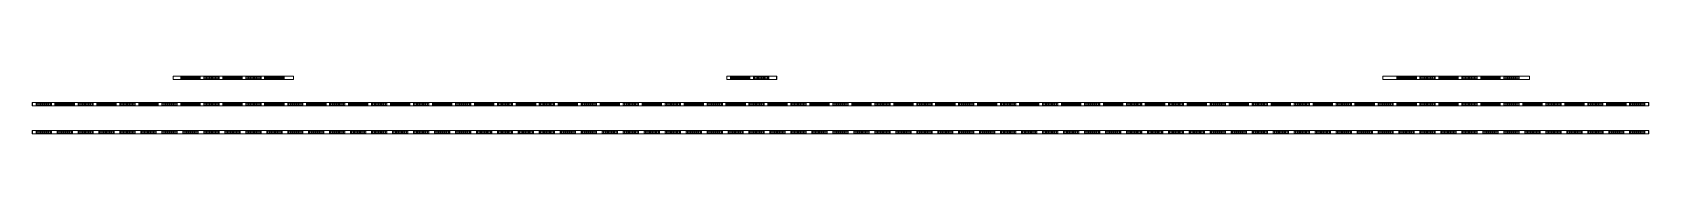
# Model space of a CAD drawing. Header units: millimetres. Extents: x 813027 to 1148939, y -931049 to -10.
# Drawn here: x 892690 to 1027590, y -849544 to -844719 of the extents above; entities that cross this region are included whole.
import ezdxf

# ---------------------------------------------------------------- set-up
doc = ezdxf.new("R2010")
doc.units = ezdxf.units.MM
doc.linetypes.add('DPA_Hidden 50', pattern=[3, 2, -1])
doc.layers.add('A-GLAZ-CURT', color=2, linetype='Continuous', lineweight=9)

# ---------------------------------------------------------------- blocks, each defined once
blk = doc.blocks.new('DPA_CP_Metal Ceiling Panel - Horizontal with Gap-20306935-4160 - LOWER PLATFORM LEVEL - REFLECTED CEILING GENERAL PLAN')
at = {"layer": 'A-GLAZ-CURT'}
for p, q in [((892696, -114474), (892696, -114199)), ((892696, -114199), (893013, -114199)), ((892696, -114474), (892696, -114199)), ((892696, -114199), (893013, -114199)), ((893013, -114199), (892696, -114199)), ((892696, -114199), (892696, -114474)), ((893013, -114199), (892696, -114199)), ((892696, -114199), (892696, -114474)), ((892696, -114474), (892696, -114199)), ((892696, -114199), (893013, -114199)), ((892696, -114474), (893013, -114474)), ((893013, -114474), (892696, -114474)), ((892696, -114474), (893013, -114474)), ((892696, -114474), (893013, -114474)), ((893013, -114474), (892696, -114474)), ((892701, -114469), (892701, -114204)), ((892701, -114204), (893008, -114204)), ((892701, -114469), (893008, -114469)), ((893008, -114204), (893008, -114469)), ((893013, -114474), (893013, -114199)), ((893013, -114199), (893013, -114474)), ((893013, -114474), (893013, -114199)), ((893013, -114474), (893013, -114199)), ((893013, -114199), (893013, -114474))]:
    blk.add_line(p, q, dxfattribs=at)
blk = doc.blocks.new('DPA_CP_Metal Ceiling Luminaire1 - Linear Luminaire 2-14739897-4160 - LOWER PLATFORM LEVEL - REFLECTED CEILING GENERAL PLAN')
at = {"layer": 'A-GLAZ-CURT'}
for p, q in [((901768, -114474), (901768, -114199)), ((901768, -114199), (903025, -114199)), ((901768, -114199), (901768, -114474)), ((903025, -114199), (901768, -114199)), ((901768, -114199), (903025, -114199)), ((901768, -114249), (901768, -114474)), ((901768, -114249), (903025, -114249)), ((901768, -114424), (903025, -114424)), ((903025, -114474), (901768, -114474)), ((903025, -114474), (901768, -114474)), ((901768, -114474), (903025, -114474)), ((903025, -114199), (903025, -114474)), ((903025, -114474), (903025, -114199)), ((903025, -114249), (903025, -114474))]:
    blk.add_line(p, q, dxfattribs=at)
at = {"layer": 'A-GLAZ-CURT', "linetype": 'DPA_Hidden 50'}
for p, q in [((901863, -114249), (901863, -114424)), ((901996, -114249), (901996, -114424)), ((902096, -114249), (902096, -114424)), ((902196, -114249), (902196, -114424)), ((902296, -114249), (902296, -114424)), ((902396, -114249), (902396, -114424)), ((902496, -114249), (902496, -114424)), ((902596, -114249), (902596, -114424)), ((902696, -114249), (902696, -114424)), ((902796, -114249), (902796, -114424)), ((902930, -114249), (902930, -114424))]:
    blk.add_line(p, q, dxfattribs=at)
blk = doc.blocks.new('DPA_CP_Metal Ceiling Panel - Horizontal with Gap-20306943-4160 - LOWER PLATFORM LEVEL - REFLECTED CEILING GENERAL PLAN')
at = {"layer": 'A-GLAZ-CURT'}
for p, q in [((910030, -114474), (910030, -114199)), ((910030, -114199), (910513, -114199)), ((910030, -114474), (910030, -114199)), ((910030, -114199), (910513, -114199)), ((910513, -114199), (910030, -114199)), ((910030, -114199), (910030, -114474)), ((910513, -114199), (910030, -114199)), ((910030, -114199), (910030, -114474)), ((910030, -114474), (910030, -114199)), ((910030, -114199), (910513, -114199)), ((910030, -114474), (910513, -114474)), ((910513, -114474), (910030, -114474)), ((910030, -114474), (910513, -114474)), ((910030, -114474), (910513, -114474)), ((910513, -114474), (910030, -114474)), ((910035, -114469), (910035, -114204)), ((910035, -114204), (910508, -114204)), ((910035, -114469), (910508, -114469)), ((910508, -114204), (910508, -114469)), ((910513, -114474), (910513, -114199)), ((910513, -114199), (910513, -114474)), ((910513, -114474), (910513, -114199)), ((910513, -114474), (910513, -114199)), ((910513, -114199), (910513, -114474))]:
    blk.add_line(p, q, dxfattribs=at)
blk = doc.blocks.new('DPA_CP_Metal Ceiling Panel - Horizontal with Gap-V10-4160 - LOWER PLATFORM LEVEL - REFLECTED CEILING GENERAL PLAN')
at = {"layer": 'A-GLAZ-CURT'}
for p, q in [((1016780, -114474), (1016780, -114199)), ((1016780, -114199), (1017263, -114199)), ((1016780, -114474), (1016780, -114199)), ((1017263, -114199), (1016780, -114199)), ((1016780, -114199), (1016780, -114474)), ((1016780, -114199), (1016780, -114474)), ((1016780, -114474), (1016780, -114199)), ((1016780, -114199), (1017263, -114199)), ((1016780, -114474), (1017263, -114474)), ((1016780, -114474), (1017263, -114474)), ((1017263, -114474), (1016780, -114474)), ((1016782, -114199), (1017263, -114199)), ((1017263, -114199), (1016782, -114199)), ((1017263, -114474), (1016782, -114474)), ((1016782, -114474), (1017263, -114474)), ((1016785, -114469), (1016785, -114204)), ((1016785, -114204), (1017258, -114204)), ((1016785, -114469), (1017258, -114469)), ((1017258, -114204), (1017258, -114469)), ((1017263, -114474), (1017263, -114199)), ((1017263, -114199), (1017263, -114474)), ((1017263, -114474), (1017263, -114199)), ((1017263, -114474), (1017263, -114199)), ((1017263, -114199), (1017263, -114474))]:
    blk.add_line(p, q, dxfattribs=at)
blk = doc.blocks.new('DPA_CP_Metal Ceiling Panel - Horizontal with Gap-V11-4160 - LOWER PLATFORM LEVEL - REFLECTED CEILING GENERAL PLAN')
at = {"layer": 'A-GLAZ-CURT'}
for p, q in [((904780, -114474), (904780, -114199)), ((904780, -114199), (905263, -114199)), ((904780, -114474), (904780, -114199)), ((904780, -114199), (905257, -114199)), ((905263, -114199), (904780, -114199)), ((904780, -114199), (904780, -114474)), ((905257, -114199), (904780, -114199)), ((904780, -114199), (904780, -114474)), ((904780, -114474), (904780, -114199)), ((904780, -114199), (905263, -114199)), ((904780, -114474), (905263, -114474)), ((905257, -114474), (904780, -114474)), ((904780, -114474), (905263, -114474)), ((904780, -114474), (905257, -114474)), ((905263, -114474), (904780, -114474)), ((904785, -114469), (904785, -114204)), ((904785, -114204), (905258, -114204)), ((904785, -114469), (905258, -114469)), ((905258, -114204), (905258, -114469)), ((905263, -114474), (905263, -114199)), ((905263, -114199), (905263, -114474)), ((905263, -114474), (905263, -114199)), ((905263, -114474), (905263, -114199)), ((905263, -114199), (905263, -114474))]:
    blk.add_line(p, q, dxfattribs=at)
blk = doc.blocks.new('DPA_CP_Metal Ceiling Panel - Horizontal with Gap-20309434-4160 - LOWER PLATFORM LEVEL - REFLECTED CEILING GENERAL PLAN')
at = {"layer": 'A-GLAZ-CURT'}
for p, q in [((904446, -109924), (904446, -109649)), ((904446, -109649), (905091, -109649)), ((904446, -109924), (904446, -109649)), ((904446, -109649), (905091, -109649)), ((905091, -109649), (904446, -109649)), ((904446, -109649), (904446, -109924)), ((905091, -109649), (904446, -109649)), ((904446, -109649), (904446, -109924)), ((904446, -109924), (904446, -109649)), ((904446, -109649), (905091, -109649)), ((904446, -109924), (905091, -109924)), ((905091, -109924), (904446, -109924)), ((904446, -109924), (905091, -109924)), ((904446, -109924), (905091, -109924)), ((905091, -109924), (904446, -109924)), ((904451, -109919), (904451, -109654)), ((904451, -109654), (905086, -109654)), ((904451, -109919), (905086, -109919)), ((905086, -109654), (905086, -109919)), ((905091, -109924), (905091, -109649)), ((905091, -109649), (905091, -109924)), ((905091, -109924), (905091, -109649)), ((905091, -109924), (905091, -109649)), ((905091, -109649), (905091, -109924))]:
    blk.add_line(p, q, dxfattribs=at)
blk = doc.blocks.new('DPA_CP_Metal Ceiling Luminaire2 - Linear Luminaire 2-14763311-4160 - LOWER PLATFORM LEVEL - REFLECTED CEILING GENERAL PLAN')
at = {"layer": 'A-GLAZ-CURT'}
for p, q in [((907018, -109924), (907018, -109649)), ((907018, -109649), (908275, -109649)), ((907018, -109649), (907018, -109924)), ((908275, -109649), (907018, -109649)), ((907018, -109649), (908275, -109649)), ((907018, -109699), (907018, -109924)), ((907018, -109699), (908275, -109699)), ((907018, -109874), (908275, -109874)), ((908275, -109924), (907018, -109924)), ((908275, -109924), (907018, -109924)), ((907018, -109924), (908275, -109924)), ((908275, -109649), (908275, -109924)), ((908275, -109924), (908275, -109649)), ((908275, -109699), (908275, -109924))]:
    blk.add_line(p, q, dxfattribs=at)
at = {"layer": 'A-GLAZ-CURT', "linetype": 'DPA_Hidden 50'}
for p, q in [((907113, -109699), (907113, -109874)), ((907246, -109699), (907246, -109874)), ((907346, -109699), (907346, -109874)), ((907446, -109699), (907446, -109874)), ((907546, -109699), (907546, -109874)), ((907646, -109699), (907646, -109874)), ((907746, -109699), (907746, -109874)), ((907846, -109699), (907846, -109874)), ((907946, -109699), (907946, -109874)), ((908046, -109699), (908046, -109874)), ((908180, -109699), (908180, -109874))]:
    blk.add_line(p, q, dxfattribs=at)
blk = doc.blocks.new('DPA_CP_Metal Ceiling Panel - Horizontal with Gap-20308794-4160 - LOWER PLATFORM LEVEL - REFLECTED CEILING GENERAL PLAN')
at = {"layer": 'A-GLAZ-CURT'}
for p, q in [((910201, -109924), (910201, -109649)), ((910201, -109649), (910513, -109649)), ((910201, -109924), (910201, -109649)), ((910201, -109649), (910513, -109649)), ((910513, -109649), (910201, -109649)), ((910201, -109649), (910201, -109924)), ((910513, -109649), (910201, -109649)), ((910201, -109649), (910201, -109924)), ((910201, -109924), (910201, -109649)), ((910201, -109649), (910513, -109649)), ((910201, -109924), (910513, -109924)), ((910513, -109924), (910201, -109924)), ((910201, -109924), (910513, -109924)), ((910201, -109924), (910513, -109924)), ((910513, -109924), (910201, -109924)), ((910206, -109919), (910206, -109654)), ((910206, -109654), (910508, -109654)), ((910206, -109919), (910508, -109919)), ((910508, -109654), (910508, -109919)), ((910513, -109924), (910513, -109649)), ((910513, -109649), (910513, -109924)), ((910513, -109924), (910513, -109649)), ((910513, -109924), (910513, -109649)), ((910513, -109649), (910513, -109924))]:
    blk.add_line(p, q, dxfattribs=at)
blk = doc.blocks.new('DPA_CP_Metal Ceiling Air Supply - Linear Diffuser Air Supply-14762131-4160 - LOWER PLATFORM LEVEL - REFLECTED CEILING GENERAL PLAN')
at = {"layer": 'A-GLAZ-CURT'}
h = blk.add_hatch(dxfattribs=at)
h.set_pattern_fill('FP_13', color=256, style=0, pattern_type=2)
h.set_pattern_definition([(180, (909396.33, -109824.28), (6e-15, 50), [])])
h.paths.add_polyline_path([(908676, -109874), (910116, -109874), (910116, -109699), (908676, -109699)])
for p, q in [((908601, -109924), (908601, -109649)), ((908601, -109649), (910191, -109649)), ((908601, -109924), (908601, -109649)), ((908601, -109649), (910191, -109649)), ((910191, -109649), (908601, -109649)), ((908601, -109649), (908601, -109924)), ((910191, -109649), (908601, -109649)), ((908601, -109649), (908601, -109924)), ((908601, -109924), (908601, -109649)), ((908601, -109649), (910191, -109649)), ((908601, -109924), (910191, -109924)), ((910191, -109924), (908601, -109924)), ((908601, -109924), (910191, -109924)), ((908601, -109924), (910191, -109924)), ((910191, -109924), (908601, -109924)), ((908606, -109919), (908606, -109654)), ((908606, -109654), (910186, -109654)), ((908606, -109919), (910186, -109919)), ((910116, -109699), (908676, -109699)), ((908676, -109699), (908676, -109874)), ((908676, -109874), (908676, -109699)), ((908676, -109699), (910116, -109699)), ((908676, -109874), (908676, -109699)), ((908676, -109699), (910116, -109699)), ((910116, -109699), (908676, -109699)), ((908676, -109699), (908676, -109874)), ((908676, -109874), (910116, -109874)), ((910116, -109874), (908676, -109874)), ((910116, -109874), (908676, -109874)), ((908676, -109874), (910116, -109874)), ((910116, -109874), (910116, -109699)), ((910116, -109699), (910116, -109874)), ((910116, -109699), (910116, -109874)), ((910116, -109874), (910116, -109699)), ((910186, -109654), (910186, -109919)), ((910191, -109924), (910191, -109649)), ((910191, -109649), (910191, -109924)), ((910191, -109924), (910191, -109649)), ((910191, -109924), (910191, -109649)), ((910191, -109649), (910191, -109924))]:
    blk.add_line(p, q, dxfattribs=at)
blk = doc.blocks.new('DPA_CP_Metal Ceiling Panel - Horizontal with Gap-20311979-4160 - LOWER PLATFORM LEVEL - REFLECTED CEILING GENERAL PLAN')
at = {"layer": 'A-GLAZ-CURT'}
for p, q in [((1005398, -109924), (1005398, -109649)), ((1005398, -109649), (1006591, -109649)), ((1005398, -109924), (1005398, -109649)), ((1005398, -109649), (1006591, -109649)), ((1006591, -109649), (1005398, -109649)), ((1005398, -109649), (1005398, -109924)), ((1006591, -109649), (1005398, -109649)), ((1005398, -109649), (1005398, -109924)), ((1005398, -109924), (1005398, -109649)), ((1005398, -109649), (1006591, -109649)), ((1005398, -109924), (1006591, -109924)), ((1006591, -109924), (1005398, -109924)), ((1005398, -109924), (1006591, -109924)), ((1005398, -109924), (1006591, -109924)), ((1006591, -109924), (1005398, -109924)), ((1005403, -109919), (1005403, -109654)), ((1005403, -109654), (1006586, -109654)), ((1005403, -109919), (1006586, -109919)), ((1006586, -109654), (1006586, -109919)), ((1006591, -109924), (1006591, -109649)), ((1006591, -109649), (1006591, -109924)), ((1006591, -109924), (1006591, -109649)), ((1006591, -109924), (1006591, -109649)), ((1006591, -109649), (1006591, -109924))]:
    blk.add_line(p, q, dxfattribs=at)
blk = doc.blocks.new('DPA_CP_Metal Ceiling Panel - Horizontal with Gap-V13-4160 - LOWER PLATFORM LEVEL - REFLECTED CEILING GENERAL PLAN')
at = {"layer": 'A-GLAZ-CURT'}
for p, q in [((1008201, -109924), (1008201, -109649)), ((1008201, -109649), (1008513, -109649)), ((1008201, -109924), (1008201, -109649)), ((1008513, -109649), (1008201, -109649)), ((1008201, -109649), (1008201, -109924)), ((1008201, -109649), (1008201, -109924)), ((1008201, -109924), (1008201, -109649)), ((1008201, -109649), (1008513, -109649)), ((1008201, -109924), (1008513, -109924)), ((1008201, -109924), (1008513, -109924)), ((1008513, -109924), (1008201, -109924)), ((1008204, -109649), (1008513, -109649)), ((1008513, -109649), (1008204, -109649)), ((1008513, -109924), (1008204, -109924)), ((1008204, -109924), (1008513, -109924)), ((1008206, -109919), (1008206, -109654)), ((1008206, -109654), (1008508, -109654)), ((1008206, -109919), (1008508, -109919)), ((1008508, -109654), (1008508, -109919)), ((1008513, -109924), (1008513, -109649)), ((1008513, -109649), (1008513, -109924)), ((1008513, -109924), (1008513, -109649)), ((1008513, -109924), (1008513, -109649)), ((1008513, -109649), (1008513, -109924))]:
    blk.add_line(p, q, dxfattribs=at)
blk = doc.blocks.new('DPA_CP_Metal Ceiling Panel - Horizontal with Gap-20312074-4160 - LOWER PLATFORM LEVEL - REFLECTED CEILING GENERAL PLAN')
at = {"layer": 'A-GLAZ-CURT'}
for p, q in [((1016780, -109924), (1016780, -109649)), ((1016780, -109649), (1017646, -109649)), ((1016780, -109924), (1016780, -109649)), ((1017646, -109649), (1016780, -109649)), ((1016780, -109649), (1016780, -109924)), ((1016780, -109649), (1016780, -109924)), ((1016780, -109924), (1016780, -109649)), ((1016780, -109649), (1017646, -109649)), ((1016780, -109924), (1017646, -109924)), ((1016780, -109924), (1017646, -109924)), ((1017646, -109924), (1016780, -109924)), ((1016782, -109649), (1017646, -109649)), ((1017646, -109649), (1016782, -109649)), ((1017646, -109924), (1016782, -109924)), ((1016782, -109924), (1017646, -109924)), ((1016785, -109919), (1016785, -109654)), ((1016785, -109654), (1017641, -109654)), ((1016785, -109919), (1017641, -109919)), ((1017641, -109654), (1017641, -109919)), ((1017646, -109924), (1017646, -109649)), ((1017646, -109649), (1017646, -109924)), ((1017646, -109924), (1017646, -109649)), ((1017646, -109924), (1017646, -109649)), ((1017646, -109649), (1017646, -109924))]:
    blk.add_line(p, q, dxfattribs=at)
blk = doc.blocks.new('DPA_CP_Metal Ceiling Air Supply - Linear Diffuser Air Supply-V15-4160 - LOWER PLATFORM LEVEL - REFLECTED CEILING GENERAL PLAN')
at = {"layer": 'A-GLAZ-CURT'}
h = blk.add_hatch(dxfattribs=at)
h.set_pattern_fill('FP_16', color=256, style=0, pattern_type=2)
h.set_pattern_definition([(180, (902396.33, -112024.28), (6e-15, 50), [])])
h.paths.add_polyline_path([(901676, -112074), (903116, -112074), (903112, -111899), (901676, -111899)])
for p, q in [((901601, -112124), (901601, -111849)), ((901601, -111849), (903191, -111849)), ((901601, -112124), (901601, -111849)), ((901601, -111849), (903191, -111849)), ((903191, -111849), (901601, -111849)), ((901601, -111849), (901601, -112124)), ((903191, -111849), (901601, -111849)), ((901601, -111849), (901601, -112124)), ((901601, -112124), (901601, -111849)), ((901601, -111849), (903191, -111849)), ((901606, -112119), (901606, -111854)), ((901606, -111854), (903186, -111854)), ((903112, -111899), (901676, -111899)), ((901676, -111899), (901676, -112074)), ((901676, -112074), (901676, -111899)), ((901676, -111899), (903116, -111899)), ((901676, -112074), (901676, -111899)), ((901676, -111899), (903112, -111899)), ((903116, -111899), (901676, -111899)), ((901676, -111899), (901676, -112074)), ((903116, -112074), (903116, -111899)), ((903116, -111899), (903116, -112074)), ((903116, -111899), (903116, -112074)), ((903116, -112074), (903116, -111899)), ((903186, -111854), (903186, -112119)), ((903191, -112124), (903191, -111849)), ((903191, -111849), (903191, -112124)), ((903191, -112124), (903191, -111849)), ((903191, -112124), (903191, -111849)), ((903191, -111849), (903191, -112124)), ((901601, -112124), (903191, -112124)), ((903191, -112124), (901601, -112124)), ((901601, -112124), (903191, -112124)), ((901601, -112124), (903191, -112124)), ((903191, -112124), (901601, -112124)), ((901606, -112119), (903186, -112119)), ((901676, -112074), (903112, -112074)), ((903116, -112074), (901676, -112074)), ((903112, -112074), (901676, -112074)), ((901676, -112074), (903116, -112074))]:
    blk.add_line(p, q, dxfattribs=at)
blk = doc.blocks.new('DPA_CP_Metal Ceiling Panel - Horizontal with Gap-V16-4160 - LOWER PLATFORM LEVEL - REFLECTED CEILING GENERAL PLAN')
at = {"layer": 'A-GLAZ-CURT'}
for p, q in [((1016780, -112124), (1016780, -111849)), ((1016780, -111849), (1017091, -111849)), ((1016780, -112124), (1016780, -111849)), ((1017091, -111849), (1016780, -111849)), ((1016780, -111849), (1016780, -112124)), ((1016780, -111849), (1016780, -112124)), ((1016780, -112124), (1016780, -111849)), ((1016780, -111849), (1017091, -111849)), ((1016782, -111849), (1017091, -111849)), ((1017091, -111849), (1016782, -111849)), ((1016785, -112119), (1016785, -111854)), ((1016785, -111854), (1017086, -111854)), ((1017086, -111854), (1017086, -112119)), ((1017091, -112124), (1017091, -111849)), ((1017091, -111849), (1017091, -112124)), ((1017091, -112124), (1017091, -111849)), ((1017091, -112124), (1017091, -111849)), ((1017091, -111849), (1017091, -112124)), ((1016780, -112124), (1017091, -112124)), ((1016780, -112124), (1017091, -112124)), ((1017091, -112124), (1016780, -112124)), ((1017091, -112124), (1016782, -112124)), ((1016782, -112124), (1017091, -112124)), ((1016785, -112119), (1017086, -112119))]:
    blk.add_line(p, q, dxfattribs=at)
blk = doc.blocks.new('DPA_CP_Metal Ceiling Panel - Horizontal with Gap-15502722-4160 - LOWER PLATFORM LEVEL - REFLECTED CEILING GENERAL PLAN')
at = {"layer": 'A-GLAZ-CURT'}
for p, q in [((913701, -109924), (913701, -109649)), ((913701, -109649), (914496, -109649)), ((913701, -109924), (913701, -109649)), ((913701, -109649), (914496, -109649)), ((914496, -109649), (913701, -109649)), ((913701, -109649), (913701, -109924)), ((914496, -109649), (913701, -109649)), ((913701, -109649), (913701, -109924)), ((913701, -109924), (913701, -109649)), ((913701, -109649), (914496, -109649)), ((913701, -109924), (914496, -109924)), ((914496, -109924), (913701, -109924)), ((913701, -109924), (914496, -109924)), ((913701, -109924), (914496, -109924)), ((914496, -109924), (913701, -109924)), ((913706, -109919), (913706, -109654)), ((913706, -109654), (914491, -109654)), ((913706, -109919), (914491, -109919)), ((914491, -109654), (914491, -109919)), ((914496, -109924), (914496, -109649)), ((914496, -109649), (914496, -109924)), ((914496, -109924), (914496, -109649)), ((914496, -109924), (914496, -109649)), ((914496, -109649), (914496, -109924))]:
    blk.add_line(p, q, dxfattribs=at)
blk = doc.blocks.new('DPA_CP_Metal Ceiling Panel - Horizontal with Gap-20310714-4160 - LOWER PLATFORM LEVEL - REFLECTED CEILING GENERAL PLAN')
at = {"layer": 'A-GLAZ-CURT'}
for p, q in [((954146, -109924), (954146, -109649)), ((954146, -109649), (954821, -109649)), ((954146, -109924), (954146, -109649)), ((954146, -109649), (954821, -109649)), ((954821, -109649), (954146, -109649)), ((954146, -109649), (954146, -109924)), ((954821, -109649), (954146, -109649)), ((954146, -109649), (954146, -109924)), ((954146, -109924), (954146, -109649)), ((954146, -109649), (954821, -109649)), ((954146, -109924), (954821, -109924)), ((954821, -109924), (954146, -109924)), ((954146, -109924), (954821, -109924)), ((954146, -109924), (954821, -109924)), ((954821, -109924), (954146, -109924)), ((954151, -109919), (954151, -109654)), ((954151, -109654), (954816, -109654)), ((954151, -109919), (954816, -109919)), ((954816, -109654), (954816, -109919)), ((954821, -109924), (954821, -109649)), ((954821, -109649), (954821, -109924)), ((954821, -109924), (954821, -109649)), ((954821, -109924), (954821, -109649)), ((954821, -109649), (954821, -109924))]:
    blk.add_line(p, q, dxfattribs=at)
blk = doc.blocks.new('*U308')
at = {"layer": 'A-GLAZ-CURT'}
for name, p in [('DPA_CP_Metal Ceiling Panel - Horizontal with Gap-20309434-4160 - LOWER PLATFORM LEVEL - REFLECTED CEILING GENERAL PLAN', (-1047096, 105342)), ('DPA_CP_Metal Ceiling Air Supply - Linear Diffuser Air Supply-14762131-4160 - LOWER PLATFORM LEVEL - REFLECTED CEILING GENERAL PLAN', (-1050596, 105342)), ('DPA_CP_Metal Ceiling Panel - Horizontal with Gap-20308794-4160 - LOWER PLATFORM LEVEL - REFLECTED CEILING GENERAL PLAN', (-1050596, 105342)), ('DPA_CP_Metal Ceiling Luminaire2 - Linear Luminaire 2-14763311-4160 - LOWER PLATFORM LEVEL - REFLECTED CEILING GENERAL PLAN', (-1047096, 105342)), ('DPA_CP_Metal Ceiling Panel - Horizontal with Gap-20308794-4160 - LOWER PLATFORM LEVEL - REFLECTED CEILING GENERAL PLAN', (-1049018, 105342)), ('DPA_CP_Metal Ceiling Air Supply - Linear Diffuser Air Supply-14762131-4160 - LOWER PLATFORM LEVEL - REFLECTED CEILING GENERAL PLAN', (-1047096, 105342)), ('DPA_CP_Metal Ceiling Panel - Horizontal with Gap-20308794-4160 - LOWER PLATFORM LEVEL - REFLECTED CEILING GENERAL PLAN', (-1047096, 105342)), ('DPA_CP_Metal Ceiling Luminaire2 - Linear Luminaire 2-14763311-4160 - LOWER PLATFORM LEVEL - REFLECTED CEILING GENERAL PLAN', (-1043596, 105342)), ('DPA_CP_Metal Ceiling Panel - Horizontal with Gap-20308794-4160 - LOWER PLATFORM LEVEL - REFLECTED CEILING GENERAL PLAN', (-1045518, 105342)), ('DPA_CP_Metal Ceiling Air Supply - Linear Diffuser Air Supply-14762131-4160 - LOWER PLATFORM LEVEL - REFLECTED CEILING GENERAL PLAN', (-1043596, 105342)), ('DPA_CP_Metal Ceiling Panel - Horizontal with Gap-15502722-4160 - LOWER PLATFORM LEVEL - REFLECTED CEILING GENERAL PLAN', (-1047096, 105342)), ('DPA_CP_Metal Ceiling Panel - Horizontal with Gap-20308794-4160 - LOWER PLATFORM LEVEL - REFLECTED CEILING GENERAL PLAN', (-1006651, 105342)), ('DPA_CP_Metal Ceiling Air Supply - Linear Diffuser Air Supply-14762131-4160 - LOWER PLATFORM LEVEL - REFLECTED CEILING GENERAL PLAN', (-1004730, 105342)), ('DPA_CP_Metal Ceiling Panel - Horizontal with Gap-20308794-4160 - LOWER PLATFORM LEVEL - REFLECTED CEILING GENERAL PLAN', (-1004730, 105342)), ('DPA_CP_Metal Ceiling Luminaire1 - Linear Luminaire 2-14739897-4160 - LOWER PLATFORM LEVEL - REFLECTED CEILING GENERAL PLAN', (-995980, 109892)), ('DPA_CP_Metal Ceiling Panel - Horizontal with Gap-20310714-4160 - LOWER PLATFORM LEVEL - REFLECTED CEILING GENERAL PLAN', (-1047096, 105342)), ('DPA_CP_Metal Ceiling Panel - Horizontal with Gap-20311979-4160 - LOWER PLATFORM LEVEL - REFLECTED CEILING GENERAL PLAN', (-1047096, 105342)), ('DPA_CP_Metal Ceiling Air Supply - Linear Diffuser Air Supply-14762131-4160 - LOWER PLATFORM LEVEL - REFLECTED CEILING GENERAL PLAN', (-949096, 105342)), ('DPA_CP_Metal Ceiling Panel - Horizontal with Gap-V13-4160 - LOWER PLATFORM LEVEL - REFLECTED CEILING GENERAL PLAN', (-1047096, 105342)), ('DPA_CP_Metal Ceiling Luminaire2 - Linear Luminaire 2-14763311-4160 - LOWER PLATFORM LEVEL - REFLECTED CEILING GENERAL PLAN', (-945596, 105342)), ('DPA_CP_Metal Ceiling Panel - Horizontal with Gap-20308794-4160 - LOWER PLATFORM LEVEL - REFLECTED CEILING GENERAL PLAN', (-947518, 105342)), ('DPA_CP_Metal Ceiling Air Supply - Linear Diffuser Air Supply-14762131-4160 - LOWER PLATFORM LEVEL - REFLECTED CEILING GENERAL PLAN', (-945596, 105342)), ('DPA_CP_Metal Ceiling Panel - Horizontal with Gap-20308794-4160 - LOWER PLATFORM LEVEL - REFLECTED CEILING GENERAL PLAN', (-945596, 105342)), ('DPA_CP_Metal Ceiling Luminaire2 - Linear Luminaire 2-14763311-4160 - LOWER PLATFORM LEVEL - REFLECTED CEILING GENERAL PLAN', (-942096, 105342)), ('DPA_CP_Metal Ceiling Panel - Horizontal with Gap-20308794-4160 - LOWER PLATFORM LEVEL - REFLECTED CEILING GENERAL PLAN', (-944018, 105342)), ('DPA_CP_Metal Ceiling Air Supply - Linear Diffuser Air Supply-14762131-4160 - LOWER PLATFORM LEVEL - REFLECTED CEILING GENERAL PLAN', (-942096, 105342)), ('DPA_CP_Metal Ceiling Panel - Horizontal with Gap-20308794-4160 - LOWER PLATFORM LEVEL - REFLECTED CEILING GENERAL PLAN', (-942096, 105342)), ('DPA_CP_Metal Ceiling Luminaire2 - Linear Luminaire 2-14763311-4160 - LOWER PLATFORM LEVEL - REFLECTED CEILING GENERAL PLAN', (-938596, 105342)), ('DPA_CP_Metal Ceiling Panel - Horizontal with Gap-20312074-4160 - LOWER PLATFORM LEVEL - REFLECTED CEILING GENERAL PLAN', (-1047096, 105342)), ('DPA_CP_Metal Ceiling Panel - Horizontal with Gap-20306935-4160 - LOWER PLATFORM LEVEL - REFLECTED CEILING GENERAL PLAN', (-1047096, 107692)), ('DPA_CP_Metal Ceiling Luminaire1 - Linear Luminaire 2-14739897-4160 - LOWER PLATFORM LEVEL - REFLECTED CEILING GENERAL PLAN', (-1055846, 107692)), ('DPA_CP_Metal Ceiling Panel - Horizontal with Gap-20308794-4160 - LOWER PLATFORM LEVEL - REFLECTED CEILING GENERAL PLAN', (-1063018, 103142)), ('DPA_CP_Metal Ceiling Air Supply - Linear Diffuser Air Supply-14762131-4160 - LOWER PLATFORM LEVEL - REFLECTED CEILING GENERAL PLAN', (-1061096, 103142)), ('DPA_CP_Metal Ceiling Panel - Horizontal with Gap-20308794-4160 - LOWER PLATFORM LEVEL - REFLECTED CEILING GENERAL PLAN', (-1061096, 103142)), ('DPA_CP_Metal Ceiling Luminaire1 - Linear Luminaire 2-14739897-4160 - LOWER PLATFORM LEVEL - REFLECTED CEILING GENERAL PLAN', (-1052346, 107692)), ('DPA_CP_Metal Ceiling Panel - Horizontal with Gap-20308794-4160 - LOWER PLATFORM LEVEL - REFLECTED CEILING GENERAL PLAN', (-1059518, 103142)), ('DPA_CP_Metal Ceiling Air Supply - Linear Diffuser Air Supply-14762131-4160 - LOWER PLATFORM LEVEL - REFLECTED CEILING GENERAL PLAN', (-1057596, 103142)), ('DPA_CP_Metal Ceiling Panel - Horizontal with Gap-20308794-4160 - LOWER PLATFORM LEVEL - REFLECTED CEILING GENERAL PLAN', (-1057596, 103142)), ('DPA_CP_Metal Ceiling Luminaire1 - Linear Luminaire 2-14739897-4160 - LOWER PLATFORM LEVEL - REFLECTED CEILING GENERAL PLAN', (-1048846, 107692)), ('DPA_CP_Metal Ceiling Panel - Horizontal with Gap-20308794-4160 - LOWER PLATFORM LEVEL - REFLECTED CEILING GENERAL PLAN', (-1056018, 103142)), ('DPA_CP_Metal Ceiling Air Supply - Linear Diffuser Air Supply-V15-4160 - LOWER PLATFORM LEVEL - REFLECTED CEILING GENERAL PLAN', (-1047096, 105342)), ('DPA_CP_Metal Ceiling Panel - Horizontal with Gap-20308794-4160 - LOWER PLATFORM LEVEL - REFLECTED CEILING GENERAL PLAN', (-1054096, 103142)), ('DPA_CP_Metal Ceiling Luminaire1 - Linear Luminaire 2-14739897-4160 - LOWER PLATFORM LEVEL - REFLECTED CEILING GENERAL PLAN', (-1045346, 107692)), ('DPA_CP_Metal Ceiling Panel - Horizontal with Gap-20308794-4160 - LOWER PLATFORM LEVEL - REFLECTED CEILING GENERAL PLAN', (-1052518, 103142)), ('DPA_CP_Metal Ceiling Air Supply - Linear Diffuser Air Supply-14762131-4160 - LOWER PLATFORM LEVEL - REFLECTED CEILING GENERAL PLAN', (-1050596, 103142)), ('DPA_CP_Metal Ceiling Panel - Horizontal with Gap-20308794-4160 - LOWER PLATFORM LEVEL - REFLECTED CEILING GENERAL PLAN', (-1050596, 103142)), ('DPA_CP_Metal Ceiling Luminaire1 - Linear Luminaire 2-14739897-4160 - LOWER PLATFORM LEVEL - REFLECTED CEILING GENERAL PLAN', (-1041846, 107692)), ('DPA_CP_Metal Ceiling Panel - Horizontal with Gap-20308794-4160 - LOWER PLATFORM LEVEL - REFLECTED CEILING GENERAL PLAN', (-1049018, 103142)), ('DPA_CP_Metal Ceiling Air Supply - Linear Diffuser Air Supply-14762131-4160 - LOWER PLATFORM LEVEL - REFLECTED CEILING GENERAL PLAN', (-1047096, 103142)), ('DPA_CP_Metal Ceiling Panel - Horizontal with Gap-20308794-4160 - LOWER PLATFORM LEVEL - REFLECTED CEILING GENERAL PLAN', (-1047096, 103142)), ('DPA_CP_Metal Ceiling Luminaire1 - Linear Luminaire 2-14739897-4160 - LOWER PLATFORM LEVEL - REFLECTED CEILING GENERAL PLAN', (-1038346, 107692)), ('DPA_CP_Metal Ceiling Panel - Horizontal with Gap-20308794-4160 - LOWER PLATFORM LEVEL - REFLECTED CEILING GENERAL PLAN', (-1045518, 103142)), ('DPA_CP_Metal Ceiling Air Supply - Linear Diffuser Air Supply-14762131-4160 - LOWER PLATFORM LEVEL - REFLECTED CEILING GENERAL PLAN', (-1043596, 103142)), ('DPA_CP_Metal Ceiling Panel - Horizontal with Gap-20308794-4160 - LOWER PLATFORM LEVEL - REFLECTED CEILING GENERAL PLAN', (-1043596, 103142)), ('DPA_CP_Metal Ceiling Luminaire1 - Linear Luminaire 2-14739897-4160 - LOWER PLATFORM LEVEL - REFLECTED CEILING GENERAL PLAN', (-1034846, 107692)), ('DPA_CP_Metal Ceiling Panel - Horizontal with Gap-20308794-4160 - LOWER PLATFORM LEVEL - REFLECTED CEILING GENERAL PLAN', (-1042018, 103142)), ('DPA_CP_Metal Ceiling Air Supply - Linear Diffuser Air Supply-14762131-4160 - LOWER PLATFORM LEVEL - REFLECTED CEILING GENERAL PLAN', (-1040096, 103142)), ('DPA_CP_Metal Ceiling Panel - Horizontal with Gap-20308794-4160 - LOWER PLATFORM LEVEL - REFLECTED CEILING GENERAL PLAN', (-1040096, 103142)), ('DPA_CP_Metal Ceiling Luminaire1 - Linear Luminaire 2-14739897-4160 - LOWER PLATFORM LEVEL - REFLECTED CEILING GENERAL PLAN', (-1031346, 107692)), ('DPA_CP_Metal Ceiling Panel - Horizontal with Gap-20308794-4160 - LOWER PLATFORM LEVEL - REFLECTED CEILING GENERAL PLAN', (-1038518, 103142)), ('DPA_CP_Metal Ceiling Air Supply - Linear Diffuser Air Supply-14762131-4160 - LOWER PLATFORM LEVEL - REFLECTED CEILING GENERAL PLAN', (-1036596, 103142)), ('DPA_CP_Metal Ceiling Panel - Horizontal with Gap-20308794-4160 - LOWER PLATFORM LEVEL - REFLECTED CEILING GENERAL PLAN', (-1036596, 103142)), ('DPA_CP_Metal Ceiling Luminaire1 - Linear Luminaire 2-14739897-4160 - LOWER PLATFORM LEVEL - REFLECTED CEILING GENERAL PLAN', (-1027846, 107692)), ('DPA_CP_Metal Ceiling Panel - Horizontal with Gap-20308794-4160 - LOWER PLATFORM LEVEL - REFLECTED CEILING GENERAL PLAN', (-1035018, 103142)), ('DPA_CP_Metal Ceiling Air Supply - Linear Diffuser Air Supply-14762131-4160 - LOWER PLATFORM LEVEL - REFLECTED CEILING GENERAL PLAN', (-1033096, 103142)), ('DPA_CP_Metal Ceiling Panel - Horizontal with Gap-20308794-4160 - LOWER PLATFORM LEVEL - REFLECTED CEILING GENERAL PLAN', (-1033096, 103142)), ('DPA_CP_Metal Ceiling Luminaire1 - Linear Luminaire 2-14739897-4160 - LOWER PLATFORM LEVEL - REFLECTED CEILING GENERAL PLAN', (-1024346, 107692)), ('DPA_CP_Metal Ceiling Panel - Horizontal with Gap-20308794-4160 - LOWER PLATFORM LEVEL - REFLECTED CEILING GENERAL PLAN', (-1031518, 103142)), ('DPA_CP_Metal Ceiling Air Supply - Linear Diffuser Air Supply-14762131-4160 - LOWER PLATFORM LEVEL - REFLECTED CEILING GENERAL PLAN', (-1029596, 103142)), ('DPA_CP_Metal Ceiling Panel - Horizontal with Gap-20308794-4160 - LOWER PLATFORM LEVEL - REFLECTED CEILING GENERAL PLAN', (-1029596, 103142)), ('DPA_CP_Metal Ceiling Luminaire1 - Linear Luminaire 2-14739897-4160 - LOWER PLATFORM LEVEL - REFLECTED CEILING GENERAL PLAN', (-1020846, 107692)), ('DPA_CP_Metal Ceiling Panel - Horizontal with Gap-20308794-4160 - LOWER PLATFORM LEVEL - REFLECTED CEILING GENERAL PLAN', (-1028018, 103142)), ('DPA_CP_Metal Ceiling Air Supply - Linear Diffuser Air Supply-14762131-4160 - LOWER PLATFORM LEVEL - REFLECTED CEILING GENERAL PLAN', (-1026096, 103142)), ('DPA_CP_Metal Ceiling Panel - Horizontal with Gap-20308794-4160 - LOWER PLATFORM LEVEL - REFLECTED CEILING GENERAL PLAN', (-1026096, 103142)), ('DPA_CP_Metal Ceiling Luminaire1 - Linear Luminaire 2-14739897-4160 - LOWER PLATFORM LEVEL - REFLECTED CEILING GENERAL PLAN', (-1017346, 107692)), ('DPA_CP_Metal Ceiling Panel - Horizontal with Gap-20308794-4160 - LOWER PLATFORM LEVEL - REFLECTED CEILING GENERAL PLAN', (-1024518, 103142)), ('DPA_CP_Metal Ceiling Air Supply - Linear Diffuser Air Supply-14762131-4160 - LOWER PLATFORM LEVEL - REFLECTED CEILING GENERAL PLAN', (-1022596, 103142)), ('DPA_CP_Metal Ceiling Panel - Horizontal with Gap-20308794-4160 - LOWER PLATFORM LEVEL - REFLECTED CEILING GENERAL PLAN', (-1022596, 103142)), ('DPA_CP_Metal Ceiling Luminaire1 - Linear Luminaire 2-14739897-4160 - LOWER PLATFORM LEVEL - REFLECTED CEILING GENERAL PLAN', (-1013846, 107692)), ('DPA_CP_Metal Ceiling Panel - Horizontal with Gap-20308794-4160 - LOWER PLATFORM LEVEL - REFLECTED CEILING GENERAL PLAN', (-1021018, 103142)), ('DPA_CP_Metal Ceiling Air Supply - Linear Diffuser Air Supply-14762131-4160 - LOWER PLATFORM LEVEL - REFLECTED CEILING GENERAL PLAN', (-1019096, 103142)), ('DPA_CP_Metal Ceiling Panel - Horizontal with Gap-20308794-4160 - LOWER PLATFORM LEVEL - REFLECTED CEILING GENERAL PLAN', (-1019096, 103142)), ('DPA_CP_Metal Ceiling Luminaire1 - Linear Luminaire 2-14739897-4160 - LOWER PLATFORM LEVEL - REFLECTED CEILING GENERAL PLAN', (-1010346, 107692)), ('DPA_CP_Metal Ceiling Panel - Horizontal with Gap-20308794-4160 - LOWER PLATFORM LEVEL - REFLECTED CEILING GENERAL PLAN', (-1017518, 103142)), ('DPA_CP_Metal Ceiling Air Supply - Linear Diffuser Air Supply-14762131-4160 - LOWER PLATFORM LEVEL - REFLECTED CEILING GENERAL PLAN', (-1015596, 103142)), ('DPA_CP_Metal Ceiling Panel - Horizontal with Gap-20308794-4160 - LOWER PLATFORM LEVEL - REFLECTED CEILING GENERAL PLAN', (-1015596, 103142)), ('DPA_CP_Metal Ceiling Luminaire1 - Linear Luminaire 2-14739897-4160 - LOWER PLATFORM LEVEL - REFLECTED CEILING GENERAL PLAN', (-1006846, 107692)), ('DPA_CP_Metal Ceiling Panel - Horizontal with Gap-20308794-4160 - LOWER PLATFORM LEVEL - REFLECTED CEILING GENERAL PLAN', (-1014018, 103142)), ('DPA_CP_Metal Ceiling Air Supply - Linear Diffuser Air Supply-14762131-4160 - LOWER PLATFORM LEVEL - REFLECTED CEILING GENERAL PLAN', (-1012096, 103142)), ('DPA_CP_Metal Ceiling Panel - Horizontal with Gap-20308794-4160 - LOWER PLATFORM LEVEL - REFLECTED CEILING GENERAL PLAN', (-1012096, 103142)), ('DPA_CP_Metal Ceiling Luminaire1 - Linear Luminaire 2-14739897-4160 - LOWER PLATFORM LEVEL - REFLECTED CEILING GENERAL PLAN', (-1003346, 107692)), ('DPA_CP_Metal Ceiling Panel - Horizontal with Gap-20308794-4160 - LOWER PLATFORM LEVEL - REFLECTED CEILING GENERAL PLAN', (-1010518, 103142)), ('DPA_CP_Metal Ceiling Air Supply - Linear Diffuser Air Supply-14762131-4160 - LOWER PLATFORM LEVEL - REFLECTED CEILING GENERAL PLAN', (-1008596, 103142)), ('DPA_CP_Metal Ceiling Panel - Horizontal with Gap-20308794-4160 - LOWER PLATFORM LEVEL - REFLECTED CEILING GENERAL PLAN', (-1008596, 103142)), ('DPA_CP_Metal Ceiling Luminaire1 - Linear Luminaire 2-14739897-4160 - LOWER PLATFORM LEVEL - REFLECTED CEILING GENERAL PLAN', (-999846, 107692)), ('DPA_CP_Metal Ceiling Panel - Horizontal with Gap-20308794-4160 - LOWER PLATFORM LEVEL - REFLECTED CEILING GENERAL PLAN', (-1007018, 103142)), ('DPA_CP_Metal Ceiling Air Supply - Linear Diffuser Air Supply-14762131-4160 - LOWER PLATFORM LEVEL - REFLECTED CEILING GENERAL PLAN', (-1005096, 103142)), ('DPA_CP_Metal Ceiling Panel - Horizontal with Gap-20308794-4160 - LOWER PLATFORM LEVEL - REFLECTED CEILING GENERAL PLAN', (-1005096, 103142)), ('DPA_CP_Metal Ceiling Luminaire1 - Linear Luminaire 2-14739897-4160 - LOWER PLATFORM LEVEL - REFLECTED CEILING GENERAL PLAN', (-996346, 107692)), ('DPA_CP_Metal Ceiling Panel - Horizontal with Gap-20308794-4160 - LOWER PLATFORM LEVEL - REFLECTED CEILING GENERAL PLAN', (-1003518, 103142)), ('DPA_CP_Metal Ceiling Air Supply - Linear Diffuser Air Supply-14762131-4160 - LOWER PLATFORM LEVEL - REFLECTED CEILING GENERAL PLAN', (-1001596, 103142)), ('DPA_CP_Metal Ceiling Panel - Horizontal with Gap-20308794-4160 - LOWER PLATFORM LEVEL - REFLECTED CEILING GENERAL PLAN', (-1001596, 103142)), ('DPA_CP_Metal Ceiling Luminaire1 - Linear Luminaire 2-14739897-4160 - LOWER PLATFORM LEVEL - REFLECTED CEILING GENERAL PLAN', (-992846, 107692)), ('DPA_CP_Metal Ceiling Panel - Horizontal with Gap-20308794-4160 - LOWER PLATFORM LEVEL - REFLECTED CEILING GENERAL PLAN', (-1000018, 103142)), ('DPA_CP_Metal Ceiling Air Supply - Linear Diffuser Air Supply-14762131-4160 - LOWER PLATFORM LEVEL - REFLECTED CEILING GENERAL PLAN', (-998096, 103142)), ('DPA_CP_Metal Ceiling Panel - Horizontal with Gap-20308794-4160 - LOWER PLATFORM LEVEL - REFLECTED CEILING GENERAL PLAN', (-998096, 103142)), ('DPA_CP_Metal Ceiling Luminaire1 - Linear Luminaire 2-14739897-4160 - LOWER PLATFORM LEVEL - REFLECTED CEILING GENERAL PLAN', (-989346, 107692)), ('DPA_CP_Metal Ceiling Panel - Horizontal with Gap-20308794-4160 - LOWER PLATFORM LEVEL - REFLECTED CEILING GENERAL PLAN', (-996518, 103142)), ('DPA_CP_Metal Ceiling Air Supply - Linear Diffuser Air Supply-14762131-4160 - LOWER PLATFORM LEVEL - REFLECTED CEILING GENERAL PLAN', (-994596, 103142)), ('DPA_CP_Metal Ceiling Panel - Horizontal with Gap-20308794-4160 - LOWER PLATFORM LEVEL - REFLECTED CEILING GENERAL PLAN', (-994596, 103142)), ('DPA_CP_Metal Ceiling Luminaire1 - Linear Luminaire 2-14739897-4160 - LOWER PLATFORM LEVEL - REFLECTED CEILING GENERAL PLAN', (-985846, 107692)), ('DPA_CP_Metal Ceiling Panel - Horizontal with Gap-20308794-4160 - LOWER PLATFORM LEVEL - REFLECTED CEILING GENERAL PLAN', (-993018, 103142)), ('DPA_CP_Metal Ceiling Air Supply - Linear Diffuser Air Supply-14762131-4160 - LOWER PLATFORM LEVEL - REFLECTED CEILING GENERAL PLAN', (-991096, 103142)), ('DPA_CP_Metal Ceiling Panel - Horizontal with Gap-20308794-4160 - LOWER PLATFORM LEVEL - REFLECTED CEILING GENERAL PLAN', (-991096, 103142)), ('DPA_CP_Metal Ceiling Luminaire1 - Linear Luminaire 2-14739897-4160 - LOWER PLATFORM LEVEL - REFLECTED CEILING GENERAL PLAN', (-982346, 107692)), ('DPA_CP_Metal Ceiling Panel - Horizontal with Gap-20308794-4160 - LOWER PLATFORM LEVEL - REFLECTED CEILING GENERAL PLAN', (-989518, 103142)), ('DPA_CP_Metal Ceiling Air Supply - Linear Diffuser Air Supply-14762131-4160 - LOWER PLATFORM LEVEL - REFLECTED CEILING GENERAL PLAN', (-987596, 103142)), ('DPA_CP_Metal Ceiling Panel - Horizontal with Gap-20308794-4160 - LOWER PLATFORM LEVEL - REFLECTED CEILING GENERAL PLAN', (-987596, 103142)), ('DPA_CP_Metal Ceiling Luminaire1 - Linear Luminaire 2-14739897-4160 - LOWER PLATFORM LEVEL - REFLECTED CEILING GENERAL PLAN', (-978846, 107692)), ('DPA_CP_Metal Ceiling Panel - Horizontal with Gap-20308794-4160 - LOWER PLATFORM LEVEL - REFLECTED CEILING GENERAL PLAN', (-986018, 103142)), ('DPA_CP_Metal Ceiling Air Supply - Linear Diffuser Air Supply-14762131-4160 - LOWER PLATFORM LEVEL - REFLECTED CEILING GENERAL PLAN', (-984096, 103142)), ('DPA_CP_Metal Ceiling Panel - Horizontal with Gap-20308794-4160 - LOWER PLATFORM LEVEL - REFLECTED CEILING GENERAL PLAN', (-984096, 103142)), ('DPA_CP_Metal Ceiling Luminaire1 - Linear Luminaire 2-14739897-4160 - LOWER PLATFORM LEVEL - REFLECTED CEILING GENERAL PLAN', (-975346, 107692)), ('DPA_CP_Metal Ceiling Panel - Horizontal with Gap-20308794-4160 - LOWER PLATFORM LEVEL - REFLECTED CEILING GENERAL PLAN', (-982518, 103142)), ('DPA_CP_Metal Ceiling Air Supply - Linear Diffuser Air Supply-14762131-4160 - LOWER PLATFORM LEVEL - REFLECTED CEILING GENERAL PLAN', (-980596, 103142)), ('DPA_CP_Metal Ceiling Panel - Horizontal with Gap-20308794-4160 - LOWER PLATFORM LEVEL - REFLECTED CEILING GENERAL PLAN', (-980596, 103142)), ('DPA_CP_Metal Ceiling Luminaire1 - Linear Luminaire 2-14739897-4160 - LOWER PLATFORM LEVEL - REFLECTED CEILING GENERAL PLAN', (-971846, 107692)), ('DPA_CP_Metal Ceiling Panel - Horizontal with Gap-20308794-4160 - LOWER PLATFORM LEVEL - REFLECTED CEILING GENERAL PLAN', (-979018, 103142)), ('DPA_CP_Metal Ceiling Air Supply - Linear Diffuser Air Supply-14762131-4160 - LOWER PLATFORM LEVEL - REFLECTED CEILING GENERAL PLAN', (-977096, 103142)), ('DPA_CP_Metal Ceiling Panel - Horizontal with Gap-20308794-4160 - LOWER PLATFORM LEVEL - REFLECTED CEILING GENERAL PLAN', (-977096, 103142)), ('DPA_CP_Metal Ceiling Luminaire1 - Linear Luminaire 2-14739897-4160 - LOWER PLATFORM LEVEL - REFLECTED CEILING GENERAL PLAN', (-968346, 107692)), ('DPA_CP_Metal Ceiling Panel - Horizontal with Gap-20308794-4160 - LOWER PLATFORM LEVEL - REFLECTED CEILING GENERAL PLAN', (-975518, 103142)), ('DPA_CP_Metal Ceiling Air Supply - Linear Diffuser Air Supply-14762131-4160 - LOWER PLATFORM LEVEL - REFLECTED CEILING GENERAL PLAN', (-973596, 103142)), ('DPA_CP_Metal Ceiling Panel - Horizontal with Gap-20308794-4160 - LOWER PLATFORM LEVEL - REFLECTED CEILING GENERAL PLAN', (-973596, 103142)), ('DPA_CP_Metal Ceiling Luminaire1 - Linear Luminaire 2-14739897-4160 - LOWER PLATFORM LEVEL - REFLECTED CEILING GENERAL PLAN', (-964846, 107692)), ('DPA_CP_Metal Ceiling Panel - Horizontal with Gap-20308794-4160 - LOWER PLATFORM LEVEL - REFLECTED CEILING GENERAL PLAN', (-972018, 103142)), ('DPA_CP_Metal Ceiling Air Supply - Linear Diffuser Air Supply-14762131-4160 - LOWER PLATFORM LEVEL - REFLECTED CEILING GENERAL PLAN', (-970096, 103142)), ('DPA_CP_Metal Ceiling Panel - Horizontal with Gap-20308794-4160 - LOWER PLATFORM LEVEL - REFLECTED CEILING GENERAL PLAN', (-970096, 103142)), ('DPA_CP_Metal Ceiling Luminaire1 - Linear Luminaire 2-14739897-4160 - LOWER PLATFORM LEVEL - REFLECTED CEILING GENERAL PLAN', (-961346, 107692)), ('DPA_CP_Metal Ceiling Panel - Horizontal with Gap-20308794-4160 - LOWER PLATFORM LEVEL - REFLECTED CEILING GENERAL PLAN', (-968518, 103142)), ('DPA_CP_Metal Ceiling Air Supply - Linear Diffuser Air Supply-14762131-4160 - LOWER PLATFORM LEVEL - REFLECTED CEILING GENERAL PLAN', (-966596, 103142)), ('DPA_CP_Metal Ceiling Panel - Horizontal with Gap-20308794-4160 - LOWER PLATFORM LEVEL - REFLECTED CEILING GENERAL PLAN', (-966596, 103142)), ('DPA_CP_Metal Ceiling Luminaire1 - Linear Luminaire 2-14739897-4160 - LOWER PLATFORM LEVEL - REFLECTED CEILING GENERAL PLAN', (-957846, 107692)), ('DPA_CP_Metal Ceiling Panel - Horizontal with Gap-20308794-4160 - LOWER PLATFORM LEVEL - REFLECTED CEILING GENERAL PLAN', (-965018, 103142)), ('DPA_CP_Metal Ceiling Air Supply - Linear Diffuser Air Supply-14762131-4160 - LOWER PLATFORM LEVEL - REFLECTED CEILING GENERAL PLAN', (-963096, 103142)), ('DPA_CP_Metal Ceiling Panel - Horizontal with Gap-20308794-4160 - LOWER PLATFORM LEVEL - REFLECTED CEILING GENERAL PLAN', (-963096, 103142)), ('DPA_CP_Metal Ceiling Luminaire1 - Linear Luminaire 2-14739897-4160 - LOWER PLATFORM LEVEL - REFLECTED CEILING GENERAL PLAN', (-954346, 107692)), ('DPA_CP_Metal Ceiling Panel - Horizontal with Gap-20308794-4160 - LOWER PLATFORM LEVEL - REFLECTED CEILING GENERAL PLAN', (-961518, 103142)), ('DPA_CP_Metal Ceiling Air Supply - Linear Diffuser Air Supply-14762131-4160 - LOWER PLATFORM LEVEL - REFLECTED CEILING GENERAL PLAN', (-959596, 103142)), ('DPA_CP_Metal Ceiling Panel - Horizontal with Gap-20308794-4160 - LOWER PLATFORM LEVEL - REFLECTED CEILING GENERAL PLAN', (-959596, 103142)), ('DPA_CP_Metal Ceiling Luminaire1 - Linear Luminaire 2-14739897-4160 - LOWER PLATFORM LEVEL - REFLECTED CEILING GENERAL PLAN', (-950846, 107692)), ('DPA_CP_Metal Ceiling Panel - Horizontal with Gap-20308794-4160 - LOWER PLATFORM LEVEL - REFLECTED CEILING GENERAL PLAN', (-958018, 103142)), ('DPA_CP_Metal Ceiling Air Supply - Linear Diffuser Air Supply-14762131-4160 - LOWER PLATFORM LEVEL - REFLECTED CEILING GENERAL PLAN', (-956096, 103142)), ('DPA_CP_Metal Ceiling Panel - Horizontal with Gap-20308794-4160 - LOWER PLATFORM LEVEL - REFLECTED CEILING GENERAL PLAN', (-956096, 103142)), ('DPA_CP_Metal Ceiling Luminaire1 - Linear Luminaire 2-14739897-4160 - LOWER PLATFORM LEVEL - REFLECTED CEILING GENERAL PLAN', (-947346, 107692)), ('DPA_CP_Metal Ceiling Panel - Horizontal with Gap-20308794-4160 - LOWER PLATFORM LEVEL - REFLECTED CEILING GENERAL PLAN', (-954518, 103142)), ('DPA_CP_Metal Ceiling Air Supply - Linear Diffuser Air Supply-14762131-4160 - LOWER PLATFORM LEVEL - REFLECTED CEILING GENERAL PLAN', (-952596, 103142)), ('DPA_CP_Metal Ceiling Panel - Horizontal with Gap-20308794-4160 - LOWER PLATFORM LEVEL - REFLECTED CEILING GENERAL PLAN', (-952596, 103142)), ('DPA_CP_Metal Ceiling Luminaire1 - Linear Luminaire 2-14739897-4160 - LOWER PLATFORM LEVEL - REFLECTED CEILING GENERAL PLAN', (-943846, 107692)), ('DPA_CP_Metal Ceiling Panel - Horizontal with Gap-20308794-4160 - LOWER PLATFORM LEVEL - REFLECTED CEILING GENERAL PLAN', (-951018, 103142)), ('DPA_CP_Metal Ceiling Air Supply - Linear Diffuser Air Supply-14762131-4160 - LOWER PLATFORM LEVEL - REFLECTED CEILING GENERAL PLAN', (-949096, 103142)), ('DPA_CP_Metal Ceiling Panel - Horizontal with Gap-V13-4160 - LOWER PLATFORM LEVEL - REFLECTED CEILING GENERAL PLAN', (-1047096, 103142)), ('DPA_CP_Metal Ceiling Luminaire2 - Linear Luminaire 2-14763311-4160 - LOWER PLATFORM LEVEL - REFLECTED CEILING GENERAL PLAN', (-945596, 103142)), ('DPA_CP_Metal Ceiling Panel - Horizontal with Gap-20308794-4160 - LOWER PLATFORM LEVEL - REFLECTED CEILING GENERAL PLAN', (-947518, 103142)), ('DPA_CP_Metal Ceiling Air Supply - Linear Diffuser Air Supply-14762131-4160 - LOWER PLATFORM LEVEL - REFLECTED CEILING GENERAL PLAN', (-945596, 103142)), ('DPA_CP_Metal Ceiling Panel - Horizontal with Gap-20308794-4160 - LOWER PLATFORM LEVEL - REFLECTED CEILING GENERAL PLAN', (-945596, 103142)), ('DPA_CP_Metal Ceiling Luminaire2 - Linear Luminaire 2-14763311-4160 - LOWER PLATFORM LEVEL - REFLECTED CEILING GENERAL PLAN', (-942096, 103142)), ('DPA_CP_Metal Ceiling Panel - Horizontal with Gap-20308794-4160 - LOWER PLATFORM LEVEL - REFLECTED CEILING GENERAL PLAN', (-944018, 103142)), ('DPA_CP_Metal Ceiling Air Supply - Linear Diffuser Air Supply-14762131-4160 - LOWER PLATFORM LEVEL - REFLECTED CEILING GENERAL PLAN', (-942096, 103142)), ('DPA_CP_Metal Ceiling Panel - Horizontal with Gap-20308794-4160 - LOWER PLATFORM LEVEL - REFLECTED CEILING GENERAL PLAN', (-942096, 103142)), ('DPA_CP_Metal Ceiling Luminaire2 - Linear Luminaire 2-14763311-4160 - LOWER PLATFORM LEVEL - REFLECTED CEILING GENERAL PLAN', (-938596, 103142)), ('DPA_CP_Metal Ceiling Panel - Horizontal with Gap-V16-4160 - LOWER PLATFORM LEVEL - REFLECTED CEILING GENERAL PLAN', (-1047096, 105342)), ('DPA_CP_Metal Ceiling Air Supply - Linear Diffuser Air Supply-14762131-4160 - LOWER PLATFORM LEVEL - REFLECTED CEILING GENERAL PLAN', (-938596, 103142)), ('DPA_CP_Metal Ceiling Panel - Horizontal with Gap-20308794-4160 - LOWER PLATFORM LEVEL - REFLECTED CEILING GENERAL PLAN', (-938596, 103142)), ('DPA_CP_Metal Ceiling Luminaire1 - Linear Luminaire 2-14739897-4160 - LOWER PLATFORM LEVEL - REFLECTED CEILING GENERAL PLAN', (-929846, 107692)), ('DPA_CP_Metal Ceiling Panel - Horizontal with Gap-20308794-4160 - LOWER PLATFORM LEVEL - REFLECTED CEILING GENERAL PLAN', (-937018, 103142)), ('DPA_CP_Metal Ceiling Air Supply - Linear Diffuser Air Supply-14762131-4160 - LOWER PLATFORM LEVEL - REFLECTED CEILING GENERAL PLAN', (-935096, 103142)), ('DPA_CP_Metal Ceiling Panel - Horizontal with Gap-20308794-4160 - LOWER PLATFORM LEVEL - REFLECTED CEILING GENERAL PLAN', (-935096, 103142)), ('DPA_CP_Metal Ceiling Luminaire2 - Linear Luminaire 2-14763311-4160 - LOWER PLATFORM LEVEL - REFLECTED CEILING GENERAL PLAN', (-931596, 103142)), ('DPA_CP_Metal Ceiling Panel - Horizontal with Gap-20308794-4160 - LOWER PLATFORM LEVEL - REFLECTED CEILING GENERAL PLAN', (-933518, 103142)), ('DPA_CP_Metal Ceiling Air Supply - Linear Diffuser Air Supply-14762131-4160 - LOWER PLATFORM LEVEL - REFLECTED CEILING GENERAL PLAN', (-931596, 103142)), ('DPA_CP_Metal Ceiling Panel - Horizontal with Gap-20308794-4160 - LOWER PLATFORM LEVEL - REFLECTED CEILING GENERAL PLAN', (-931596, 103142)), ('DPA_CP_Metal Ceiling Luminaire2 - Linear Luminaire 2-14763311-4160 - LOWER PLATFORM LEVEL - REFLECTED CEILING GENERAL PLAN', (-928096, 103142)), ('DPA_CP_Metal Ceiling Panel - Horizontal with Gap-20306935-4160 - LOWER PLATFORM LEVEL - REFLECTED CEILING GENERAL PLAN', (-912513, 107692)), ('DPA_CP_Metal Ceiling Panel - Horizontal with Gap-20306935-4160 - LOWER PLATFORM LEVEL - REFLECTED CEILING GENERAL PLAN', (-1047096, 105342)), ('DPA_CP_Metal Ceiling Luminaire1 - Linear Luminaire 2-14739897-4160 - LOWER PLATFORM LEVEL - REFLECTED CEILING GENERAL PLAN', (-1055846, 105342)), ('DPA_CP_Metal Ceiling Panel - Horizontal with Gap-20306943-4160 - LOWER PLATFORM LEVEL - REFLECTED CEILING GENERAL PLAN', (-1062846, 105342)), ('DPA_CP_Metal Ceiling Luminaire1 - Linear Luminaire 2-14739897-4160 - LOWER PLATFORM LEVEL - REFLECTED CEILING GENERAL PLAN', (-1054096, 105342)), ('DPA_CP_Metal Ceiling Panel - Horizontal with Gap-20306943-4160 - LOWER PLATFORM LEVEL - REFLECTED CEILING GENERAL PLAN', (-1061096, 105342)), ('DPA_CP_Metal Ceiling Luminaire1 - Linear Luminaire 2-14739897-4160 - LOWER PLATFORM LEVEL - REFLECTED CEILING GENERAL PLAN', (-1052346, 105342)), ('DPA_CP_Metal Ceiling Panel - Horizontal with Gap-20306943-4160 - LOWER PLATFORM LEVEL - REFLECTED CEILING GENERAL PLAN', (-1059346, 105342)), ('DPA_CP_Metal Ceiling Luminaire1 - Linear Luminaire 2-14739897-4160 - LOWER PLATFORM LEVEL - REFLECTED CEILING GENERAL PLAN', (-1050596, 105342)), ('DPA_CP_Metal Ceiling Panel - Horizontal with Gap-20306943-4160 - LOWER PLATFORM LEVEL - REFLECTED CEILING GENERAL PLAN', (-1057596, 105342)), ('DPA_CP_Metal Ceiling Luminaire1 - Linear Luminaire 2-14739897-4160 - LOWER PLATFORM LEVEL - REFLECTED CEILING GENERAL PLAN', (-1048846, 105342)), ('DPA_CP_Metal Ceiling Panel - Horizontal with Gap-20306943-4160 - LOWER PLATFORM LEVEL - REFLECTED CEILING GENERAL PLAN', (-1055846, 105342)), ('DPA_CP_Metal Ceiling Luminaire1 - Linear Luminaire 2-14739897-4160 - LOWER PLATFORM LEVEL - REFLECTED CEILING GENERAL PLAN', (-1047096, 105342)), ('DPA_CP_Metal Ceiling Panel - Horizontal with Gap-20306943-4160 - LOWER PLATFORM LEVEL - REFLECTED CEILING GENERAL PLAN', (-1054096, 105342)), ('DPA_CP_Metal Ceiling Luminaire1 - Linear Luminaire 2-14739897-4160 - LOWER PLATFORM LEVEL - REFLECTED CEILING GENERAL PLAN', (-1045346, 105342)), ('DPA_CP_Metal Ceiling Panel - Horizontal with Gap-V11-4160 - LOWER PLATFORM LEVEL - REFLECTED CEILING GENERAL PLAN', (-1047096, 105342)), ('DPA_CP_Metal Ceiling Luminaire1 - Linear Luminaire 2-14739897-4160 - LOWER PLATFORM LEVEL - REFLECTED CEILING GENERAL PLAN', (-1043596, 105342)), ('DPA_CP_Metal Ceiling Panel - Horizontal with Gap-20306943-4160 - LOWER PLATFORM LEVEL - REFLECTED CEILING GENERAL PLAN', (-1050596, 105342)), ('DPA_CP_Metal Ceiling Luminaire1 - Linear Luminaire 2-14739897-4160 - LOWER PLATFORM LEVEL - REFLECTED CEILING GENERAL PLAN', (-1041846, 105342)), ('DPA_CP_Metal Ceiling Panel - Horizontal with Gap-20306943-4160 - LOWER PLATFORM LEVEL - REFLECTED CEILING GENERAL PLAN', (-1048846, 105342)), ('DPA_CP_Metal Ceiling Luminaire1 - Linear Luminaire 2-14739897-4160 - LOWER PLATFORM LEVEL - REFLECTED CEILING GENERAL PLAN', (-1040096, 105342)), ('DPA_CP_Metal Ceiling Panel - Horizontal with Gap-20306943-4160 - LOWER PLATFORM LEVEL - REFLECTED CEILING GENERAL PLAN', (-1047096, 105342)), ('DPA_CP_Metal Ceiling Luminaire1 - Linear Luminaire 2-14739897-4160 - LOWER PLATFORM LEVEL - REFLECTED CEILING GENERAL PLAN', (-1038346, 105342)), ('DPA_CP_Metal Ceiling Panel - Horizontal with Gap-20306943-4160 - LOWER PLATFORM LEVEL - REFLECTED CEILING GENERAL PLAN', (-1045346, 105342)), ('DPA_CP_Metal Ceiling Luminaire1 - Linear Luminaire 2-14739897-4160 - LOWER PLATFORM LEVEL - REFLECTED CEILING GENERAL PLAN', (-1036596, 105342)), ('DPA_CP_Metal Ceiling Panel - Horizontal with Gap-20306943-4160 - LOWER PLATFORM LEVEL - REFLECTED CEILING GENERAL PLAN', (-1043596, 105342)), ('DPA_CP_Metal Ceiling Luminaire1 - Linear Luminaire 2-14739897-4160 - LOWER PLATFORM LEVEL - REFLECTED CEILING GENERAL PLAN', (-1034846, 105342)), ('DPA_CP_Metal Ceiling Panel - Horizontal with Gap-20306943-4160 - LOWER PLATFORM LEVEL - REFLECTED CEILING GENERAL PLAN', (-1041846, 105342)), ('DPA_CP_Metal Ceiling Luminaire1 - Linear Luminaire 2-14739897-4160 - LOWER PLATFORM LEVEL - REFLECTED CEILING GENERAL PLAN', (-1033096, 105342)), ('DPA_CP_Metal Ceiling Panel - Horizontal with Gap-20306943-4160 - LOWER PLATFORM LEVEL - REFLECTED CEILING GENERAL PLAN', (-1040096, 105342)), ('DPA_CP_Metal Ceiling Luminaire1 - Linear Luminaire 2-14739897-4160 - LOWER PLATFORM LEVEL - REFLECTED CEILING GENERAL PLAN', (-1031346, 105342)), ('DPA_CP_Metal Ceiling Panel - Horizontal with Gap-20306943-4160 - LOWER PLATFORM LEVEL - REFLECTED CEILING GENERAL PLAN', (-1038346, 105342)), ('DPA_CP_Metal Ceiling Luminaire1 - Linear Luminaire 2-14739897-4160 - LOWER PLATFORM LEVEL - REFLECTED CEILING GENERAL PLAN', (-1029596, 105342)), ('DPA_CP_Metal Ceiling Panel - Horizontal with Gap-20306943-4160 - LOWER PLATFORM LEVEL - REFLECTED CEILING GENERAL PLAN', (-1036596, 105342)), ('DPA_CP_Metal Ceiling Luminaire1 - Linear Luminaire 2-14739897-4160 - LOWER PLATFORM LEVEL - REFLECTED CEILING GENERAL PLAN', (-1027846, 105342)), ('DPA_CP_Metal Ceiling Panel - Horizontal with Gap-20306943-4160 - LOWER PLATFORM LEVEL - REFLECTED CEILING GENERAL PLAN', (-1034846, 105342)), ('DPA_CP_Metal Ceiling Luminaire1 - Linear Luminaire 2-14739897-4160 - LOWER PLATFORM LEVEL - REFLECTED CEILING GENERAL PLAN', (-1026096, 105342)), ('DPA_CP_Metal Ceiling Panel - Horizontal with Gap-20306943-4160 - LOWER PLATFORM LEVEL - REFLECTED CEILING GENERAL PLAN', (-1033096, 105342)), ('DPA_CP_Metal Ceiling Luminaire1 - Linear Luminaire 2-14739897-4160 - LOWER PLATFORM LEVEL - REFLECTED CEILING GENERAL PLAN', (-1024346, 105342)), ('DPA_CP_Metal Ceiling Panel - Horizontal with Gap-20306943-4160 - LOWER PLATFORM LEVEL - REFLECTED CEILING GENERAL PLAN', (-1031346, 105342)), ('DPA_CP_Metal Ceiling Luminaire1 - Linear Luminaire 2-14739897-4160 - LOWER PLATFORM LEVEL - REFLECTED CEILING GENERAL PLAN', (-1022596, 105342)), ('DPA_CP_Metal Ceiling Panel - Horizontal with Gap-20306943-4160 - LOWER PLATFORM LEVEL - REFLECTED CEILING GENERAL PLAN', (-1029596, 105342)), ('DPA_CP_Metal Ceiling Luminaire1 - Linear Luminaire 2-14739897-4160 - LOWER PLATFORM LEVEL - REFLECTED CEILING GENERAL PLAN', (-1020846, 105342)), ('DPA_CP_Metal Ceiling Panel - Horizontal with Gap-20306943-4160 - LOWER PLATFORM LEVEL - REFLECTED CEILING GENERAL PLAN', (-1027846, 105342)), ('DPA_CP_Metal Ceiling Luminaire1 - Linear Luminaire 2-14739897-4160 - LOWER PLATFORM LEVEL - REFLECTED CEILING GENERAL PLAN', (-1019096, 105342)), ('DPA_CP_Metal Ceiling Panel - Horizontal with Gap-20306943-4160 - LOWER PLATFORM LEVEL - REFLECTED CEILING GENERAL PLAN', (-1026096, 105342)), ('DPA_CP_Metal Ceiling Luminaire1 - Linear Luminaire 2-14739897-4160 - LOWER PLATFORM LEVEL - REFLECTED CEILING GENERAL PLAN', (-1017346, 105342)), ('DPA_CP_Metal Ceiling Panel - Horizontal with Gap-20306943-4160 - LOWER PLATFORM LEVEL - REFLECTED CEILING GENERAL PLAN', (-1024346, 105342)), ('DPA_CP_Metal Ceiling Luminaire1 - Linear Luminaire 2-14739897-4160 - LOWER PLATFORM LEVEL - REFLECTED CEILING GENERAL PLAN', (-1015596, 105342)), ('DPA_CP_Metal Ceiling Panel - Horizontal with Gap-20306943-4160 - LOWER PLATFORM LEVEL - REFLECTED CEILING GENERAL PLAN', (-1022596, 105342)), ('DPA_CP_Metal Ceiling Luminaire1 - Linear Luminaire 2-14739897-4160 - LOWER PLATFORM LEVEL - REFLECTED CEILING GENERAL PLAN', (-1013846, 105342)), ('DPA_CP_Metal Ceiling Panel - Horizontal with Gap-20306943-4160 - LOWER PLATFORM LEVEL - REFLECTED CEILING GENERAL PLAN', (-1020846, 105342)), ('DPA_CP_Metal Ceiling Luminaire1 - Linear Luminaire 2-14739897-4160 - LOWER PLATFORM LEVEL - REFLECTED CEILING GENERAL PLAN', (-1012096, 105342)), ('DPA_CP_Metal Ceiling Panel - Horizontal with Gap-20306943-4160 - LOWER PLATFORM LEVEL - REFLECTED CEILING GENERAL PLAN', (-1019096, 105342)), ('DPA_CP_Metal Ceiling Luminaire1 - Linear Luminaire 2-14739897-4160 - LOWER PLATFORM LEVEL - REFLECTED CEILING GENERAL PLAN', (-1010346, 105342)), ('DPA_CP_Metal Ceiling Panel - Horizontal with Gap-20306943-4160 - LOWER PLATFORM LEVEL - REFLECTED CEILING GENERAL PLAN', (-1017346, 105342)), ('DPA_CP_Metal Ceiling Luminaire1 - Linear Luminaire 2-14739897-4160 - LOWER PLATFORM LEVEL - REFLECTED CEILING GENERAL PLAN', (-1008596, 105342)), ('DPA_CP_Metal Ceiling Panel - Horizontal with Gap-20306943-4160 - LOWER PLATFORM LEVEL - REFLECTED CEILING GENERAL PLAN', (-1015596, 105342)), ('DPA_CP_Metal Ceiling Luminaire1 - Linear Luminaire 2-14739897-4160 - LOWER PLATFORM LEVEL - REFLECTED CEILING GENERAL PLAN', (-1006846, 105342)), ('DPA_CP_Metal Ceiling Panel - Horizontal with Gap-20306943-4160 - LOWER PLATFORM LEVEL - REFLECTED CEILING GENERAL PLAN', (-1013846, 105342)), ('DPA_CP_Metal Ceiling Luminaire1 - Linear Luminaire 2-14739897-4160 - LOWER PLATFORM LEVEL - REFLECTED CEILING GENERAL PLAN', (-1005096, 105342)), ('DPA_CP_Metal Ceiling Panel - Horizontal with Gap-20306943-4160 - LOWER PLATFORM LEVEL - REFLECTED CEILING GENERAL PLAN', (-1012096, 105342)), ('DPA_CP_Metal Ceiling Luminaire1 - Linear Luminaire 2-14739897-4160 - LOWER PLATFORM LEVEL - REFLECTED CEILING GENERAL PLAN', (-1003346, 105342)), ('DPA_CP_Metal Ceiling Panel - Horizontal with Gap-20306943-4160 - LOWER PLATFORM LEVEL - REFLECTED CEILING GENERAL PLAN', (-1010346, 105342)), ('DPA_CP_Metal Ceiling Luminaire1 - Linear Luminaire 2-14739897-4160 - LOWER PLATFORM LEVEL - REFLECTED CEILING GENERAL PLAN', (-1001596, 105342)), ('DPA_CP_Metal Ceiling Panel - Horizontal with Gap-20306943-4160 - LOWER PLATFORM LEVEL - REFLECTED CEILING GENERAL PLAN', (-1008596, 105342)), ('DPA_CP_Metal Ceiling Luminaire1 - Linear Luminaire 2-14739897-4160 - LOWER PLATFORM LEVEL - REFLECTED CEILING GENERAL PLAN', (-999846, 105342)), ('DPA_CP_Metal Ceiling Panel - Horizontal with Gap-20306943-4160 - LOWER PLATFORM LEVEL - REFLECTED CEILING GENERAL PLAN', (-1006846, 105342)), ('DPA_CP_Metal Ceiling Luminaire1 - Linear Luminaire 2-14739897-4160 - LOWER PLATFORM LEVEL - REFLECTED CEILING GENERAL PLAN', (-998096, 105342)), ('DPA_CP_Metal Ceiling Panel - Horizontal with Gap-20306943-4160 - LOWER PLATFORM LEVEL - REFLECTED CEILING GENERAL PLAN', (-1005096, 105342)), ('DPA_CP_Metal Ceiling Luminaire1 - Linear Luminaire 2-14739897-4160 - LOWER PLATFORM LEVEL - REFLECTED CEILING GENERAL PLAN', (-996346, 105342)), ('DPA_CP_Metal Ceiling Panel - Horizontal with Gap-20306943-4160 - LOWER PLATFORM LEVEL - REFLECTED CEILING GENERAL PLAN', (-1003346, 105342)), ('DPA_CP_Metal Ceiling Luminaire1 - Linear Luminaire 2-14739897-4160 - LOWER PLATFORM LEVEL - REFLECTED CEILING GENERAL PLAN', (-994596, 105342)), ('DPA_CP_Metal Ceiling Panel - Horizontal with Gap-20306943-4160 - LOWER PLATFORM LEVEL - REFLECTED CEILING GENERAL PLAN', (-1001596, 105342)), ('DPA_CP_Metal Ceiling Luminaire1 - Linear Luminaire 2-14739897-4160 - LOWER PLATFORM LEVEL - REFLECTED CEILING GENERAL PLAN', (-992846, 105342)), ('DPA_CP_Metal Ceiling Panel - Horizontal with Gap-20306943-4160 - LOWER PLATFORM LEVEL - REFLECTED CEILING GENERAL PLAN', (-999846, 105342)), ('DPA_CP_Metal Ceiling Luminaire1 - Linear Luminaire 2-14739897-4160 - LOWER PLATFORM LEVEL - REFLECTED CEILING GENERAL PLAN', (-991096, 105342)), ('DPA_CP_Metal Ceiling Panel - Horizontal with Gap-20306943-4160 - LOWER PLATFORM LEVEL - REFLECTED CEILING GENERAL PLAN', (-998096, 105342)), ('DPA_CP_Metal Ceiling Luminaire1 - Linear Luminaire 2-14739897-4160 - LOWER PLATFORM LEVEL - REFLECTED CEILING GENERAL PLAN', (-989346, 105342)), ('DPA_CP_Metal Ceiling Panel - Horizontal with Gap-20306943-4160 - LOWER PLATFORM LEVEL - REFLECTED CEILING GENERAL PLAN', (-996346, 105342)), ('DPA_CP_Metal Ceiling Luminaire1 - Linear Luminaire 2-14739897-4160 - LOWER PLATFORM LEVEL - REFLECTED CEILING GENERAL PLAN', (-987596, 105342)), ('DPA_CP_Metal Ceiling Panel - Horizontal with Gap-20306943-4160 - LOWER PLATFORM LEVEL - REFLECTED CEILING GENERAL PLAN', (-994596, 105342)), ('DPA_CP_Metal Ceiling Luminaire1 - Linear Luminaire 2-14739897-4160 - LOWER PLATFORM LEVEL - REFLECTED CEILING GENERAL PLAN', (-985846, 105342)), ('DPA_CP_Metal Ceiling Panel - Horizontal with Gap-20306943-4160 - LOWER PLATFORM LEVEL - REFLECTED CEILING GENERAL PLAN', (-992846, 105342)), ('DPA_CP_Metal Ceiling Luminaire1 - Linear Luminaire 2-14739897-4160 - LOWER PLATFORM LEVEL - REFLECTED CEILING GENERAL PLAN', (-984096, 105342)), ('DPA_CP_Metal Ceiling Panel - Horizontal with Gap-20306943-4160 - LOWER PLATFORM LEVEL - REFLECTED CEILING GENERAL PLAN', (-991096, 105342)), ('DPA_CP_Metal Ceiling Luminaire1 - Linear Luminaire 2-14739897-4160 - LOWER PLATFORM LEVEL - REFLECTED CEILING GENERAL PLAN', (-982346, 105342)), ('DPA_CP_Metal Ceiling Panel - Horizontal with Gap-20306943-4160 - LOWER PLATFORM LEVEL - REFLECTED CEILING GENERAL PLAN', (-989346, 105342)), ('DPA_CP_Metal Ceiling Luminaire1 - Linear Luminaire 2-14739897-4160 - LOWER PLATFORM LEVEL - REFLECTED CEILING GENERAL PLAN', (-980596, 105342)), ('DPA_CP_Metal Ceiling Panel - Horizontal with Gap-20306943-4160 - LOWER PLATFORM LEVEL - REFLECTED CEILING GENERAL PLAN', (-987596, 105342)), ('DPA_CP_Metal Ceiling Luminaire1 - Linear Luminaire 2-14739897-4160 - LOWER PLATFORM LEVEL - REFLECTED CEILING GENERAL PLAN', (-978846, 105342)), ('DPA_CP_Metal Ceiling Panel - Horizontal with Gap-20306943-4160 - LOWER PLATFORM LEVEL - REFLECTED CEILING GENERAL PLAN', (-985846, 105342)), ('DPA_CP_Metal Ceiling Luminaire1 - Linear Luminaire 2-14739897-4160 - LOWER PLATFORM LEVEL - REFLECTED CEILING GENERAL PLAN', (-977096, 105342)), ('DPA_CP_Metal Ceiling Panel - Horizontal with Gap-20306943-4160 - LOWER PLATFORM LEVEL - REFLECTED CEILING GENERAL PLAN', (-984096, 105342)), ('DPA_CP_Metal Ceiling Luminaire1 - Linear Luminaire 2-14739897-4160 - LOWER PLATFORM LEVEL - REFLECTED CEILING GENERAL PLAN', (-975346, 105342)), ('DPA_CP_Metal Ceiling Panel - Horizontal with Gap-20306943-4160 - LOWER PLATFORM LEVEL - REFLECTED CEILING GENERAL PLAN', (-982346, 105342)), ('DPA_CP_Metal Ceiling Luminaire1 - Linear Luminaire 2-14739897-4160 - LOWER PLATFORM LEVEL - REFLECTED CEILING GENERAL PLAN', (-973596, 105342)), ('DPA_CP_Metal Ceiling Panel - Horizontal with Gap-20306943-4160 - LOWER PLATFORM LEVEL - REFLECTED CEILING GENERAL PLAN', (-980596, 105342)), ('DPA_CP_Metal Ceiling Luminaire1 - Linear Luminaire 2-14739897-4160 - LOWER PLATFORM LEVEL - REFLECTED CEILING GENERAL PLAN', (-971846, 105342)), ('DPA_CP_Metal Ceiling Panel - Horizontal with Gap-20306943-4160 - LOWER PLATFORM LEVEL - REFLECTED CEILING GENERAL PLAN', (-978846, 105342)), ('DPA_CP_Metal Ceiling Luminaire1 - Linear Luminaire 2-14739897-4160 - LOWER PLATFORM LEVEL - REFLECTED CEILING GENERAL PLAN', (-970096, 105342)), ('DPA_CP_Metal Ceiling Panel - Horizontal with Gap-20306943-4160 - LOWER PLATFORM LEVEL - REFLECTED CEILING GENERAL PLAN', (-977096, 105342)), ('DPA_CP_Metal Ceiling Luminaire1 - Linear Luminaire 2-14739897-4160 - LOWER PLATFORM LEVEL - REFLECTED CEILING GENERAL PLAN', (-968346, 105342)), ('DPA_CP_Metal Ceiling Panel - Horizontal with Gap-20306943-4160 - LOWER PLATFORM LEVEL - REFLECTED CEILING GENERAL PLAN', (-975346, 105342)), ('DPA_CP_Metal Ceiling Luminaire1 - Linear Luminaire 2-14739897-4160 - LOWER PLATFORM LEVEL - REFLECTED CEILING GENERAL PLAN', (-966596, 105342)), ('DPA_CP_Metal Ceiling Panel - Horizontal with Gap-20306943-4160 - LOWER PLATFORM LEVEL - REFLECTED CEILING GENERAL PLAN', (-973596, 105342)), ('DPA_CP_Metal Ceiling Luminaire1 - Linear Luminaire 2-14739897-4160 - LOWER PLATFORM LEVEL - REFLECTED CEILING GENERAL PLAN', (-964846, 105342)), ('DPA_CP_Metal Ceiling Panel - Horizontal with Gap-20306943-4160 - LOWER PLATFORM LEVEL - REFLECTED CEILING GENERAL PLAN', (-971846, 105342)), ('DPA_CP_Metal Ceiling Luminaire1 - Linear Luminaire 2-14739897-4160 - LOWER PLATFORM LEVEL - REFLECTED CEILING GENERAL PLAN', (-963096, 105342)), ('DPA_CP_Metal Ceiling Panel - Horizontal with Gap-20306943-4160 - LOWER PLATFORM LEVEL - REFLECTED CEILING GENERAL PLAN', (-970096, 105342)), ('DPA_CP_Metal Ceiling Luminaire1 - Linear Luminaire 2-14739897-4160 - LOWER PLATFORM LEVEL - REFLECTED CEILING GENERAL PLAN', (-961346, 105342)), ('DPA_CP_Metal Ceiling Panel - Horizontal with Gap-20306943-4160 - LOWER PLATFORM LEVEL - REFLECTED CEILING GENERAL PLAN', (-968346, 105342)), ('DPA_CP_Metal Ceiling Luminaire1 - Linear Luminaire 2-14739897-4160 - LOWER PLATFORM LEVEL - REFLECTED CEILING GENERAL PLAN', (-959596, 105342)), ('DPA_CP_Metal Ceiling Panel - Horizontal with Gap-20306943-4160 - LOWER PLATFORM LEVEL - REFLECTED CEILING GENERAL PLAN', (-966596, 105342)), ('DPA_CP_Metal Ceiling Luminaire1 - Linear Luminaire 2-14739897-4160 - LOWER PLATFORM LEVEL - REFLECTED CEILING GENERAL PLAN', (-957846, 105342)), ('DPA_CP_Metal Ceiling Panel - Horizontal with Gap-20306943-4160 - LOWER PLATFORM LEVEL - REFLECTED CEILING GENERAL PLAN', (-964846, 105342)), ('DPA_CP_Metal Ceiling Luminaire1 - Linear Luminaire 2-14739897-4160 - LOWER PLATFORM LEVEL - REFLECTED CEILING GENERAL PLAN', (-956096, 105342)), ('DPA_CP_Metal Ceiling Panel - Horizontal with Gap-20306943-4160 - LOWER PLATFORM LEVEL - REFLECTED CEILING GENERAL PLAN', (-963096, 105342)), ('DPA_CP_Metal Ceiling Luminaire1 - Linear Luminaire 2-14739897-4160 - LOWER PLATFORM LEVEL - REFLECTED CEILING GENERAL PLAN', (-954346, 105342)), ('DPA_CP_Metal Ceiling Panel - Horizontal with Gap-20306943-4160 - LOWER PLATFORM LEVEL - REFLECTED CEILING GENERAL PLAN', (-961346, 105342)), ('DPA_CP_Metal Ceiling Luminaire1 - Linear Luminaire 2-14739897-4160 - LOWER PLATFORM LEVEL - REFLECTED CEILING GENERAL PLAN', (-952596, 105342)), ('DPA_CP_Metal Ceiling Panel - Horizontal with Gap-20306943-4160 - LOWER PLATFORM LEVEL - REFLECTED CEILING GENERAL PLAN', (-959596, 105342)), ('DPA_CP_Metal Ceiling Luminaire1 - Linear Luminaire 2-14739897-4160 - LOWER PLATFORM LEVEL - REFLECTED CEILING GENERAL PLAN', (-950846, 105342)), ('DPA_CP_Metal Ceiling Panel - Horizontal with Gap-20306943-4160 - LOWER PLATFORM LEVEL - REFLECTED CEILING GENERAL PLAN', (-957846, 105342)), ('DPA_CP_Metal Ceiling Luminaire1 - Linear Luminaire 2-14739897-4160 - LOWER PLATFORM LEVEL - REFLECTED CEILING GENERAL PLAN', (-949096, 105342)), ('DPA_CP_Metal Ceiling Panel - Horizontal with Gap-20306943-4160 - LOWER PLATFORM LEVEL - REFLECTED CEILING GENERAL PLAN', (-956096, 105342)), ('DPA_CP_Metal Ceiling Luminaire1 - Linear Luminaire 2-14739897-4160 - LOWER PLATFORM LEVEL - REFLECTED CEILING GENERAL PLAN', (-947346, 105342)), ('DPA_CP_Metal Ceiling Panel - Horizontal with Gap-20306943-4160 - LOWER PLATFORM LEVEL - REFLECTED CEILING GENERAL PLAN', (-954346, 105342)), ('DPA_CP_Metal Ceiling Luminaire1 - Linear Luminaire 2-14739897-4160 - LOWER PLATFORM LEVEL - REFLECTED CEILING GENERAL PLAN', (-945596, 105342)), ('DPA_CP_Metal Ceiling Panel - Horizontal with Gap-20306943-4160 - LOWER PLATFORM LEVEL - REFLECTED CEILING GENERAL PLAN', (-952596, 105342)), ('DPA_CP_Metal Ceiling Luminaire1 - Linear Luminaire 2-14739897-4160 - LOWER PLATFORM LEVEL - REFLECTED CEILING GENERAL PLAN', (-943846, 105342)), ('DPA_CP_Metal Ceiling Panel - Horizontal with Gap-20306943-4160 - LOWER PLATFORM LEVEL - REFLECTED CEILING GENERAL PLAN', (-950846, 105342)), ('DPA_CP_Metal Ceiling Luminaire1 - Linear Luminaire 2-14739897-4160 - LOWER PLATFORM LEVEL - REFLECTED CEILING GENERAL PLAN', (-942096, 105342)), ('DPA_CP_Metal Ceiling Panel - Horizontal with Gap-20306943-4160 - LOWER PLATFORM LEVEL - REFLECTED CEILING GENERAL PLAN', (-949096, 105342)), ('DPA_CP_Metal Ceiling Luminaire1 - Linear Luminaire 2-14739897-4160 - LOWER PLATFORM LEVEL - REFLECTED CEILING GENERAL PLAN', (-940346, 105342)), ('DPA_CP_Metal Ceiling Panel - Horizontal with Gap-20306943-4160 - LOWER PLATFORM LEVEL - REFLECTED CEILING GENERAL PLAN', (-947346, 105342)), ('DPA_CP_Metal Ceiling Luminaire1 - Linear Luminaire 2-14739897-4160 - LOWER PLATFORM LEVEL - REFLECTED CEILING GENERAL PLAN', (-938596, 105342)), ('DPA_CP_Metal Ceiling Panel - Horizontal with Gap-20306943-4160 - LOWER PLATFORM LEVEL - REFLECTED CEILING GENERAL PLAN', (-945596, 105342)), ('DPA_CP_Metal Ceiling Luminaire1 - Linear Luminaire 2-14739897-4160 - LOWER PLATFORM LEVEL - REFLECTED CEILING GENERAL PLAN', (-936846, 105342)), ('DPA_CP_Metal Ceiling Panel - Horizontal with Gap-20306943-4160 - LOWER PLATFORM LEVEL - REFLECTED CEILING GENERAL PLAN', (-943846, 105342)), ('DPA_CP_Metal Ceiling Luminaire1 - Linear Luminaire 2-14739897-4160 - LOWER PLATFORM LEVEL - REFLECTED CEILING GENERAL PLAN', (-935096, 105342)), ('DPA_CP_Metal Ceiling Panel - Horizontal with Gap-20306943-4160 - LOWER PLATFORM LEVEL - REFLECTED CEILING GENERAL PLAN', (-942096, 105342)), ('DPA_CP_Metal Ceiling Luminaire1 - Linear Luminaire 2-14739897-4160 - LOWER PLATFORM LEVEL - REFLECTED CEILING GENERAL PLAN', (-933346, 105342)), ('DPA_CP_Metal Ceiling Panel - Horizontal with Gap-V10-4160 - LOWER PLATFORM LEVEL - REFLECTED CEILING GENERAL PLAN', (-1047096, 105342)), ('DPA_CP_Metal Ceiling Luminaire1 - Linear Luminaire 2-14739897-4160 - LOWER PLATFORM LEVEL - REFLECTED CEILING GENERAL PLAN', (-931596, 105342)), ('DPA_CP_Metal Ceiling Panel - Horizontal with Gap-20306943-4160 - LOWER PLATFORM LEVEL - REFLECTED CEILING GENERAL PLAN', (-938596, 105342)), ('DPA_CP_Metal Ceiling Luminaire1 - Linear Luminaire 2-14739897-4160 - LOWER PLATFORM LEVEL - REFLECTED CEILING GENERAL PLAN', (-929846, 105342)), ('DPA_CP_Metal Ceiling Panel - Horizontal with Gap-20306943-4160 - LOWER PLATFORM LEVEL - REFLECTED CEILING GENERAL PLAN', (-936846, 105342)), ('DPA_CP_Metal Ceiling Luminaire1 - Linear Luminaire 2-14739897-4160 - LOWER PLATFORM LEVEL - REFLECTED CEILING GENERAL PLAN', (-928096, 105342)), ('DPA_CP_Metal Ceiling Panel - Horizontal with Gap-20306943-4160 - LOWER PLATFORM LEVEL - REFLECTED CEILING GENERAL PLAN', (-935096, 105342)), ('DPA_CP_Metal Ceiling Luminaire1 - Linear Luminaire 2-14739897-4160 - LOWER PLATFORM LEVEL - REFLECTED CEILING GENERAL PLAN', (-926346, 105342)), ('DPA_CP_Metal Ceiling Panel - Horizontal with Gap-20306943-4160 - LOWER PLATFORM LEVEL - REFLECTED CEILING GENERAL PLAN', (-933346, 105342)), ('DPA_CP_Metal Ceiling Luminaire1 - Linear Luminaire 2-14739897-4160 - LOWER PLATFORM LEVEL - REFLECTED CEILING GENERAL PLAN', (-924596, 105342)), ('DPA_CP_Metal Ceiling Panel - Horizontal with Gap-20306943-4160 - LOWER PLATFORM LEVEL - REFLECTED CEILING GENERAL PLAN', (-931596, 105342)), ('DPA_CP_Metal Ceiling Luminaire1 - Linear Luminaire 2-14739897-4160 - LOWER PLATFORM LEVEL - REFLECTED CEILING GENERAL PLAN', (-922846, 105342)), ('DPA_CP_Metal Ceiling Panel - Horizontal with Gap-20306935-4160 - LOWER PLATFORM LEVEL - REFLECTED CEILING GENERAL PLAN', (-912513, 105342))]:
    blk.add_blockref(name, p, dxfattribs=at)

msp = doc.modelspace()

# ---------------------------------------------------------------- block references
msp.add_blockref('*U308', (1047090, -840411.7))

doc.saveas('drawing.dxf')
